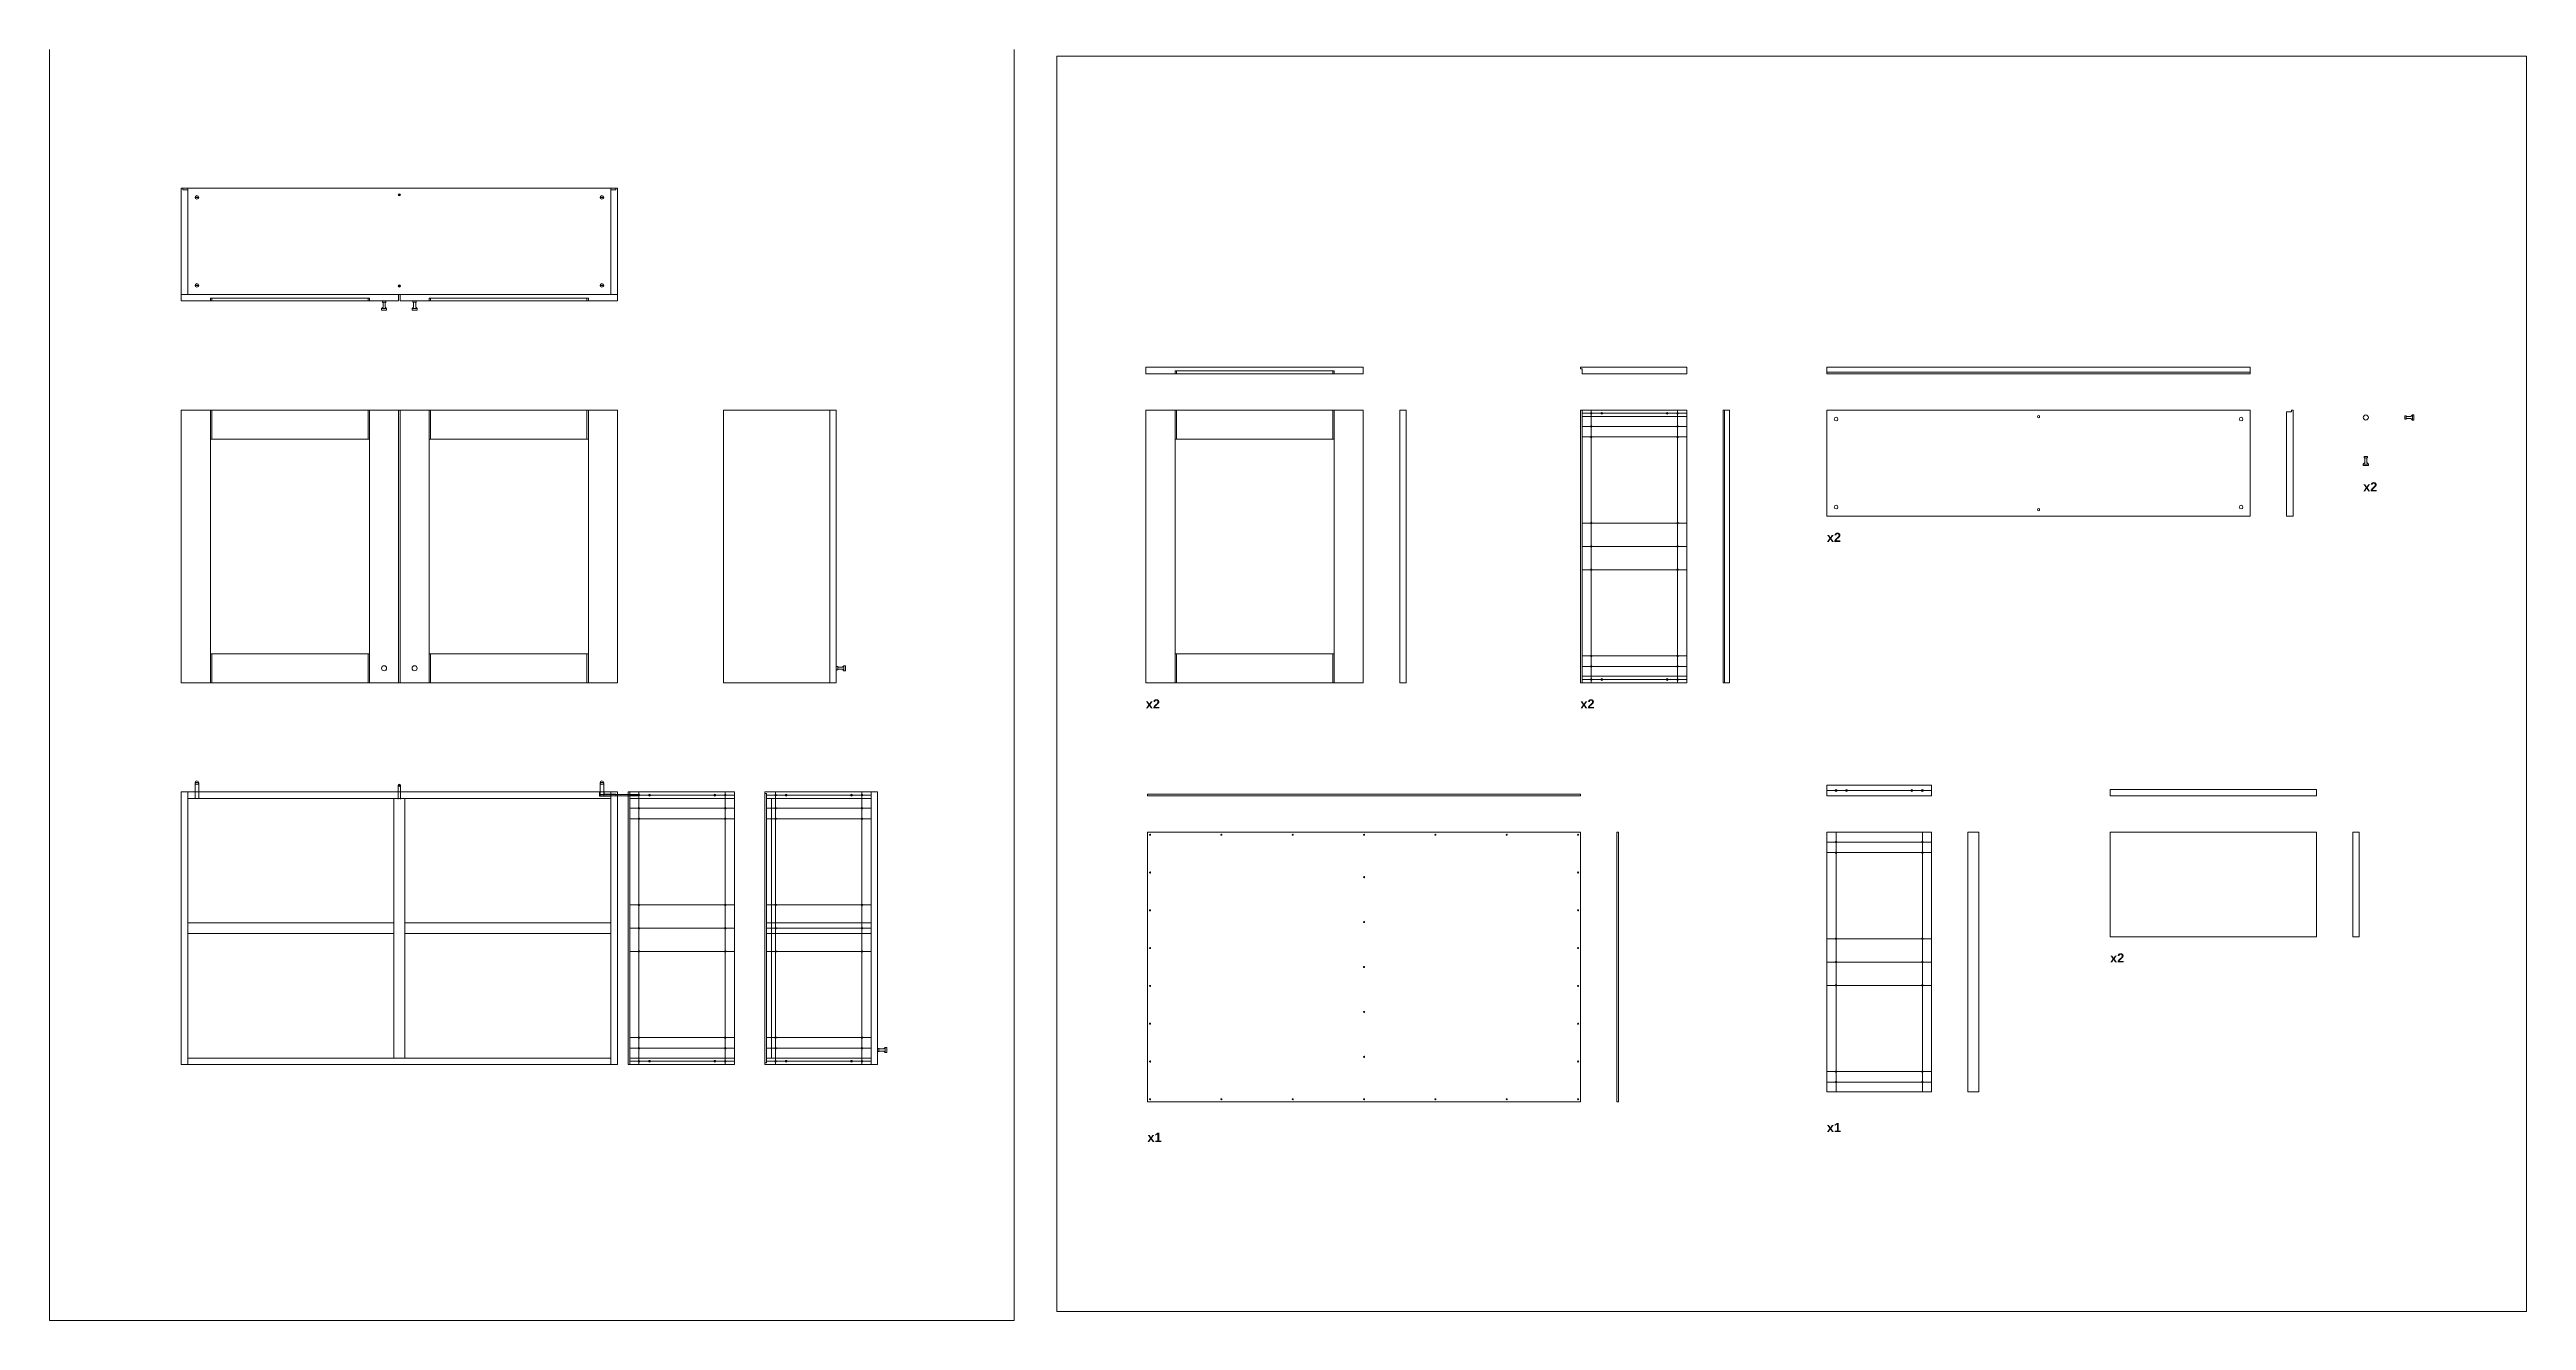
# Model space of a CAD drawing. Header units: centimetres. Extents: x -9.9 to 12.1, y -14.8 to 2.1.
# Drawn here: x -2.3 to 4.51, y -9.35 to -5.85 of the extents above; entities that cross this region are included whole.
import ezdxf

# ---------------------------------------------------------------- set-up
doc = ezdxf.new("R2010")
doc.units = ezdxf.units.CM
doc.header["$MEASUREMENT"] = 0
for name, color, linetype, lineweight in [('A-FURN_Num_Penna__251_Num_Penna__251_Num_Penna__2_Num_Penna__251_Num_Penna__251_Num_Penna__251_Num_Penna__251_Num_Penna__251_Num_Penna__251_Num_Penna__251_Num_Penna__251_Num_Penna__3_Num_Penna__3_Num_Penna__3_Num_Penna__3', 3, 'Continuous', 18), ('A-FURN_Num_Penna__252_Num_Penna__252_Num_Penna__3_Num_Penna__252_Num_Penna__252_Num_Penna__252_Num_Penna__252_Num_Penna__252_Num_Penna__252_Num_Penna__252_Num_Penna__252_Num_Penna__252_Num_Penna__252_Num_Penna__252_Num_Penna__3', 3, 'Continuous', 18), ('A-FURN_Num_Penna__252_Num_Penna__252_Num_Penna__3_Num_Penna__252_Num_Penna__252_Num_Penna__252_Num_Penna__252_Num_Penna__252_Num_Penna__252_Num_Penna__252_Num_Penna__252_Num_Penna__252_Num_Penna__252_Num_Penna__252_Num_Penna__5', 5, 'Continuous', 18), ('A-FURN_Num_Penna__252_Num_Penna__252_Num_Penna__3_Num_Penna__252_Num_Penna__252_Num_Penna__252_Num_Penna__252_Num_Penna__252_Num_Penna__252_Num_Penna__252_Num_Penna__252_Num_Penna__252_Num_Penna__252_Num_Penna__3_Num_Penna__3', 3, 'Continuous', 18), ('A-FURN_Num_Penna__252_Num_Penna__252_Num_Penna__3_Num_Penna__252_Num_Penna__252_Num_Penna__252_Num_Penna__252_Num_Penna__252_Num_Penna__252_Num_Penna__252_Num_Penna__252_Num_Penna__252_Num_Penna__252_Num_Penna__5_Num_Penna__5', 5, 'Continuous', 18), ('A-FURN_Num_Penna__252_Num_Penna__252_Num_Penna__3_Num_Penna__252_Num_Penna__252_Num_Penna__252_Num_Penna__252_Num_Penna__252_Num_Penna__252_Num_Penna__252_Num_Penna__252_Num_Penna__252_Num_Penna__252_Num_Penna__6_Num_Penna__6', 6, 'Continuous', 18), ('A-FURN_Num_Penna__252_Num_Penna__252_Num_Penna__3_Num_Penna__252_Num_Penna__252_Num_Penna__252_Num_Penna__252_Num_Penna__252_Num_Penna__252_Num_Penna__252_Num_Penna__252_Num_Penna__252_Num_Penna__3_Num_Penna__3_Num_Penna__3', 3, 'Continuous', 18), ('A-FURN_Num_Penna__252_Num_Penna__252_Num_Penna__3_Num_Penna__252_Num_Penna__252_Num_Penna__252_Num_Penna__252_Num_Penna__252_Num_Penna__252_Num_Penna__252_Num_Penna__252_Num_Penna__252_Num_Penna__6_Num_Penna__6_Num_Penna__6', 6, 'Continuous', 18), ('A-FURN_Num_Penna__252_Num_Penna__252_Num_Penna__3_Num_Penna__252_Num_Penna__252_Num_Penna__252_Num_Penna__252_Num_Penna__252_Num_Penna__252_Num_Penna__252_Num_Penna__6_Num_Penna__6_Num_Penna__6_Num_Penna__6_Num_Penna__6', 6, 'Continuous', 18), ('A-FURN_Num_Penna__252_Num_Penna__252_Num_Penna__3_Num_Penna__252_Num_Penna__252_Num_Penna__252_Num_Penna__252_Num_Penna__252_Num_Penna__252_Num_Penna__5_Num_Penna__5_Num_Penna__5_Num_Penna__5_Num_Penna__5_Num_Penna__5', 5, 'Continuous', 18), ('A-SECT-PATT_Num_Penna__5_Num_Penna__5_Num_Penna__5_Num_Penna__5_Num_Penna__5_Num_Penna__5_Num_Penna__5_Num_Penna__5_Num_Penna__5_Num_Penna__5_Num_Penna__5_Num_Penna__5_Num_Penna__5_Num_Penna__5', 5, 'Continuous', 18), ('A-SECT-PATT_Num_Penna__6_Num_Penna__6_Num_Penna__6_Num_Penna__6_Num_Penna__6_Num_Penna__6_Num_Penna__6_Num_Penna__6_Num_Penna__6_Num_Penna__5_Num_Penna__5_Num_Penna__5_Num_Penna__5_Num_Penna__5', 5, 'Continuous', 18), ('A-SECT-PATT_Num_Penna__6_Num_Penna__6_Num_Penna__6_Num_Penna__6_Num_Penna__6_Num_Penna__6_Num_Penna__6_Num_Penna__6_Num_Penna__6_Num_Penna__6_Num_Penna__6_Num_Penna__3_Num_Penna__3_Num_Penna__3', 3, 'Continuous', 18), ('A-SECT-PATT_Num_Penna__6_Num_Penna__6_Num_Penna__6_Num_Penna__6_Num_Penna__6_Num_Penna__6_Num_Penna__6_Num_Penna__6_Num_Penna__6_Num_Penna__6_Num_Penna__6_Num_Penna__6_Num_Penna__6_Num_Penna__6', 6, 'Continuous', 18), ('A-SECT-PATT_Num_Penna__6_Num_Penna__6_Num_Penna__6_Num_Penna__6_Num_Penna__6_Num_Penna__6_Num_Penna__6_Num_Penna__6_Num_Penna__6_Num_Penna__6_Num_Penna__6_Num_Penna__6_Num_Penna__6_Num_Penna__9', 9, 'Continuous', 18), ('PDF10_Solid Fills_Num_Penna__5_Num_Penna__5_Num_Penna__5_Num_Penna__5_Num_Penna__5_Num_Penna__5_Num_Penna__3_Num_Penna__3', 3, 'Continuous', 18), ('PDF10_Solid Fills_Num_Penna__5_Num_Penna__5_Num_Penna__5_Num_Penna__5_Num_Penna__5_Num_Penna__5_Num_Penna__5_Num_Penna__5', 5, 'Continuous', 18), ('PDF16_Geometry_Num_Penna__5_Num_Penna__5_Num_Penna__5_Num_Penna__5_Num_Penna__5_Num_Penna__5_Num_Penna__5_Num_Penna__3_Num_Penna__3_Num_Penna__3_Num_Penna__3_Num_Penna__3_Num_Penna__3_Num_Penna__3', 3, 'Continuous', 18), ('PDF16_Geometry_Num_Penna__5_Num_Penna__5_Num_Penna__5_Num_Penna__5_Num_Penna__5_Num_Penna__5_Num_Penna__5_Num_Penna__5_Num_Penna__5_Num_Penna__5_Num_Penna__5_Num_Penna__5_Num_Penna__5_Num_Penna__5', 5, 'Continuous', 18), ('PDF16_Geometry_Num_Penna__6_Num_Penna__6_Num_Penna__3_Num_Penna__3_Num_Penna__3_Num_Penna__3_Num_Penna__3_Num_Penna__3_Num_Penna__3_Num_Penna__3_Num_Penna__3_Num_Penna__3_Num_Penna__3_Num_Penna__3', 3, 'Continuous', 18), ('PDF16_Geometry_Num_Penna__6_Num_Penna__6_Num_Penna__6_Num_Penna__3_Num_Penna__3_Num_Penna__3_Num_Penna__3_Num_Penna__3_Num_Penna__9_Num_Penna__9_Num_Penna__9_Num_Penna__6_Num_Penna__6_Num_Penna__6', 6, 'Continuous', 18), ('PDF16_Geometry_Num_Penna__6_Num_Penna__6_Num_Penna__6_Num_Penna__3_Num_Penna__3_Num_Penna__3_Num_Penna__3_Num_Penna__3_Num_Penna__9_Num_Penna__9_Num_Penna__9_Num_Penna__9_Num_Penna__9_Num_Penna__9', 9, 'Continuous', 18), ('PDF16_Geometry_Num_Penna__6_Num_Penna__6_Num_Penna__6_Num_Penna__6_Num_Penna__6_Num_Penna__6_Num_Penna__6_Num_Penna__6_Num_Penna__6_Num_Penna__6_Num_Penna__6_Num_Penna__6_Num_Penna__6_Num_Penna__6', 6, 'Continuous', 18), ('PDF17_Geometry_Num_Penna__1_Num_Penna__255_Num_Penna__255_Num_Penna__255_Num_Penna__255_Num_Penna__255_Num_Penna__255_Num_Penna__255', 255, 'Continuous', 18), ('PDF22_Geometry_Num_Penna__1_Num_Penna__255_Num_Penna__3_Num_Penna__3_Num_Penna__3', 3, 'Continuous', 18), ('PDF22_Geometry_Num_Penna__1_Num_Penna__255_Num_Penna__3_Num_Penna__3_Num_Penna__6', 6, 'Continuous', 18), ('PDF22_Geometry_Num_Penna__1_Num_Penna__255_Num_Penna__5_Num_Penna__5_Num_Penna__5', 5, 'Continuous', 18), ('PDF22_Geometry_Num_Penna__1_Num_Penna__255_Num_Penna__6_Num_Penna__6_Num_Penna__6', 6, 'Continuous', 18), ('PDF22_Geometry_Num_Penna__7_Num_Penna__7_Num_Penna__6_Num_Penna__6_Num_Penna__6', 6, 'Continuous', 18), ('PDF_Geometry_Num_Penna__7_Num_Penna__7_Num_Penna__3_Num_Penna__3_Num_Penna__3_Num_Penna__3_Num_Penna__3_Num_Penna__3_Num_Penna__6_Num_Penna__6_Num_Penna__6_Num_Penna__6_Num_Penna__6_Num_Penna__6', 6, 'Continuous', 18), ('PDF_Geometry_Num_Penna__7_Num_Penna__7_Num_Penna__3_Num_Penna__6_Num_Penna__6_Num_Penna__6_Num_Penna__6_Num_Penna__6_Num_Penna__6_Num_Penna__6_Num_Penna__6_Num_Penna__6_Num_Penna__6_Num_Penna__6', 6, 'Continuous', 18)]:
    doc.layers.add(name, color=color, linetype=linetype, lineweight=lineweight)
doc.styles.add('GENERATED_STYLE_2', font='Arial Bold.ttf')

msp = doc.modelspace()

# ---------------------------------------------------------------- texts
at = {"layer": 'PDF22_Geometry_Num_Penna__7_Num_Penna__7_Num_Penna__6_Num_Penna__6_Num_Penna__6', "color": 6, "linetype": 'Continuous', "lineweight": 18, "char_height": 0.025, "attachment_point": 2, "style": 'GENERATED_STYLE_2'}
for s, insert in [('\\A1;x2', (4.0809, -7.0405)), ('\\A1;x2', (2.6056, -7.1795)), ('\\A1;x2', (0.7321, -7.6375)), ('\\A1;x2', (1.9276, -7.6375)), ('\\A1;x2', (3.3847, -8.3362)), ('\\A1;x1', (0.7366, -8.8295)), ('\\A1;x1', (2.6056, -8.8025))]:
    msp.add_mtext(s, dxfattribs=dict(at, insert=insert))

# ---------------------------------------------------------------- hatches: boundary and pattern name
at = {"layer": 'PDF17_Geometry_Num_Penna__1_Num_Penna__255_Num_Penna__255_Num_Penna__255_Num_Penna__255_Num_Penna__255_Num_Penna__255_Num_Penna__255', "linetype": 'Continuous', "lineweight": 18}
for points in [[(0.0536, -7.6608, 0.006677), (0.0538, -7.6606)], [(0.0553, -7.6471, 0.006744), (0.0555, -7.6469)], [(0.0553, -7.6502, 0.006744), (0.0555, -7.65)], [(0.0559, -7.674, 0.006666), (0.0561, -7.6738)], [(0.0561, -7.6738, 0.035982), (0.0563, -7.6738)], [(0.066, -7.6607, 0.006666), (0.0662, -7.6606)], [(0.0678, -7.6472, 0.006677), (0.068, -7.647)]]:
    msp.add_hatch(color=255, dxfattribs=at).paths.add_polyline_path(points)

# ---------------------------------------------------------------- linework, layer by layer
at = {"layer": 'A-FURN_Num_Penna__251_Num_Penna__251_Num_Penna__2_Num_Penna__251_Num_Penna__251_Num_Penna__251_Num_Penna__251_Num_Penna__251_Num_Penna__251_Num_Penna__251_Num_Penna__251_Num_Penna__3_Num_Penna__3_Num_Penna__3_Num_Penna__3', "color": 3, "linetype": 'Continuous', "lineweight": 18}
for p, q in [((-1.8607, -6.5419), (-1.8567, -6.5419)), ((-1.4267, -6.5419), (-1.4227, -6.5419)), ((-1.2587, -6.5419), (-1.2547, -6.5419)), ((-0.8247, -6.5419), (-0.8207, -6.5419)), ((0.793, -6.7419), (0.797, -6.7419)), ((1.227, -6.7419), (1.231, -6.7419))]:
    msp.add_line(p, q, dxfattribs=at)
at = {"layer": 'A-FURN_Num_Penna__252_Num_Penna__252_Num_Penna__3_Num_Penna__252_Num_Penna__252_Num_Penna__252_Num_Penna__252_Num_Penna__252_Num_Penna__252_Num_Penna__252_Num_Penna__252_Num_Penna__252_Num_Penna__252_Num_Penna__252_Num_Penna__3', "color": 3, "linetype": 'Continuous', "lineweight": 18}
for p, q in [((-1.9027, -7.8669), (-1.9027, -7.9099)), ((-1.8927, -7.8669), (-1.8927, -7.9099)), ((-1.3437, -7.8739), (-1.3437, -7.9119)), ((-1.3377, -7.8739), (-1.3377, -7.9119))]:
    msp.add_line(p, q, dxfattribs=at)
at = {"layer": 'A-FURN_Num_Penna__252_Num_Penna__252_Num_Penna__3_Num_Penna__252_Num_Penna__252_Num_Penna__252_Num_Penna__252_Num_Penna__252_Num_Penna__252_Num_Penna__252_Num_Penna__252_Num_Penna__252_Num_Penna__252_Num_Penna__252_Num_Penna__5', "color": 5, "linetype": 'Continuous', "lineweight": 18}
for centre, radius in [((1.967, -6.8509), 0.0025), ((2.1465, -6.8509), 0.0025), ((3.1685, -6.8599), 0.003), ((3.1685, -7.1159), 0.003), ((1.967, -7.5829), 0.0025), ((2.1465, -7.5829), 0.0025), ((-0.6527, -7.9009), 0.0025), ((-0.4732, -7.9009), 0.0025), ((-0.2766, -7.9009), 0.0025), ((-0.0971, -7.9009), 0.0025), ((2.6115, -7.8881), 0.003), ((2.6405, -7.8881), 0.0025), ((2.82, -7.8881), 0.0025), ((2.849, -7.8881), 0.003), ((-0.6527, -8.6329), 0.0025), ((-0.4732, -8.6329), 0.0025), ((-0.2766, -8.6329), 0.0025), ((-0.0971, -8.6329), 0.0025)]:
    msp.add_circle(centre, radius, dxfattribs=at)
at = {"layer": 'A-FURN_Num_Penna__252_Num_Penna__252_Num_Penna__3_Num_Penna__252_Num_Penna__252_Num_Penna__252_Num_Penna__252_Num_Penna__252_Num_Penna__252_Num_Penna__252_Num_Penna__252_Num_Penna__252_Num_Penna__252_Num_Penna__3_Num_Penna__3', "color": 3, "linetype": 'Continuous', "lineweight": 18}
for p, q in [((-0.7887, -7.9029), (-0.7887, -7.8669)), ((-0.6817, -7.8989), (-0.7887, -7.8989)), ((-0.6817, -7.9029), (-0.7887, -7.9029)), ((-0.7787, -7.8669), (-0.7787, -7.9029))]:
    msp.add_line(p, q, dxfattribs=at)
at = {"layer": 'A-FURN_Num_Penna__252_Num_Penna__252_Num_Penna__3_Num_Penna__252_Num_Penna__252_Num_Penna__252_Num_Penna__252_Num_Penna__252_Num_Penna__252_Num_Penna__252_Num_Penna__252_Num_Penna__252_Num_Penna__252_Num_Penna__5_Num_Penna__5', "color": 5, "linetype": 'Continuous', "lineweight": 18}
for p, q in [((-0.7901, -7.904), (-0.7901, -7.8919)), ((-0.7901, -7.8919), (-0.7775, -7.8919)), ((-0.7775, -7.8919), (-0.7775, -7.8979)), ((-0.7775, -7.8979), (-0.7587, -7.8979)), ((-0.7587, -7.8979), (-0.7587, -7.8984)), ((-0.7587, -7.8984), (-0.7455, -7.8984)), ((-0.7455, -7.9025), (-0.7587, -7.9025)), ((-0.7587, -7.9025), (-0.7587, -7.904)), ((-0.7455, -7.8984), (-0.7455, -7.9025)), ((-0.7587, -7.904), (-0.7901, -7.904))]:
    msp.add_line(p, q, dxfattribs=at)
at = {"layer": 'A-FURN_Num_Penna__252_Num_Penna__252_Num_Penna__3_Num_Penna__252_Num_Penna__252_Num_Penna__252_Num_Penna__252_Num_Penna__252_Num_Penna__252_Num_Penna__252_Num_Penna__252_Num_Penna__252_Num_Penna__252_Num_Penna__6_Num_Penna__6', "color": 6, "linetype": 'Continuous', "lineweight": 18}
for p, q in [((-1.3557, -7.9099), (-1.3557, -8.6239)), ((-1.3257, -7.9099), (-1.3257, -8.6239))]:
    msp.add_line(p, q, dxfattribs=at)
at = {"layer": 'A-FURN_Num_Penna__252_Num_Penna__252_Num_Penna__3_Num_Penna__252_Num_Penna__252_Num_Penna__252_Num_Penna__252_Num_Penna__252_Num_Penna__252_Num_Penna__252_Num_Penna__252_Num_Penna__252_Num_Penna__3_Num_Penna__3_Num_Penna__3', "color": 3, "linetype": 'Continuous', "lineweight": 18}
for p, q in [((-2.303, -9.3457), (-2.303, -5.8504)), ((0.3507, -5.8504), (0.3507, -9.3457)), ((0.4676, -5.8686), (4.5106, -5.8686)), ((0.4676, -9.3209), (0.4676, -5.8686)), ((4.5106, -5.8686), (4.5106, -9.3209)), ((4.5106, -9.3209), (0.4676, -9.3209)), ((0.3507, -9.3457), (-2.303, -9.3457))]:
    msp.add_line(p, q, dxfattribs=at)
at = {"layer": 'A-FURN_Num_Penna__252_Num_Penna__252_Num_Penna__3_Num_Penna__252_Num_Penna__252_Num_Penna__252_Num_Penna__252_Num_Penna__252_Num_Penna__252_Num_Penna__252_Num_Penna__252_Num_Penna__252_Num_Penna__6_Num_Penna__6_Num_Penna__6', "color": 6, "linetype": 'Continuous', "lineweight": 18}
for p, q in [((2.5865, -7.9031), (2.5865, -7.8731)), ((2.5865, -7.8731), (2.874, -7.8731)), ((2.874, -7.9031), (2.5865, -7.9031)), ((2.874, -7.8731), (2.874, -7.9031)), ((2.5865, -8.0031), (2.874, -8.0031)), ((2.5865, -8.7171), (2.5865, -8.0031)), ((2.874, -8.0031), (2.874, -8.7171)), ((4.0327, -8.0031), (4.0507, -8.0031)), ((4.0327, -8.2906), (4.0507, -8.2906)), ((2.874, -8.7171), (2.5865, -8.7171))]:
    msp.add_line(p, q, dxfattribs=at)
at = {"layer": 'A-FURN_Num_Penna__252_Num_Penna__252_Num_Penna__3_Num_Penna__252_Num_Penna__252_Num_Penna__252_Num_Penna__252_Num_Penna__252_Num_Penna__252_Num_Penna__252_Num_Penna__6_Num_Penna__6_Num_Penna__6_Num_Penna__6_Num_Penna__6', "color": 6, "linetype": 'Continuous', "lineweight": 18}
for p, q in [((3.9327, -7.8851), (3.3657, -7.8851)), ((3.9327, -7.9031), (3.3657, -7.9031)), ((3.9327, -8.0031), (3.3657, -8.0031)), ((4.0327, -8.0031), (4.0327, -8.2906)), ((4.0507, -8.0031), (4.0507, -8.2906)), ((3.9327, -8.2906), (3.3657, -8.2906))]:
    msp.add_line(p, q, dxfattribs=at)
at = {"layer": 'A-FURN_Num_Penna__252_Num_Penna__252_Num_Penna__3_Num_Penna__252_Num_Penna__252_Num_Penna__252_Num_Penna__252_Num_Penna__252_Num_Penna__252_Num_Penna__5_Num_Penna__5_Num_Penna__5_Num_Penna__5_Num_Penna__5_Num_Penna__5', "color": 5, "linetype": 'Continuous', "lineweight": 18}
for centre in [(0.7243, -8.0099), (0.9205, -8.0099), (1.1168, -8.0099), (1.313, -8.0099), (1.5093, -8.0099), (1.7055, -8.0099), (1.9018, -8.0099), (0.7243, -8.1138), (1.313, -8.1266), (1.9018, -8.1138), (0.7243, -8.2177), (1.9018, -8.2177), (1.313, -8.2501), (0.7243, -8.3217), (1.313, -8.3736), (1.9018, -8.3217), (0.7243, -8.4256), (1.9018, -8.4256), (1.313, -8.4971), (0.7243, -8.5295), (1.9018, -8.5295), (0.7243, -8.6335), (1.313, -8.6206), (1.9018, -8.6335), (0.7243, -8.7374), (0.9205, -8.7374), (1.1168, -8.7374), (1.313, -8.7374), (1.5093, -8.7374), (1.7055, -8.7374), (1.9018, -8.7374)]:
    msp.add_circle(centre, 0.0015, dxfattribs=at)
at = {"layer": 'A-SECT-PATT_Num_Penna__5_Num_Penna__5_Num_Penna__5_Num_Penna__5_Num_Penna__5_Num_Penna__5_Num_Penna__5_Num_Penna__5_Num_Penna__5_Num_Penna__5_Num_Penna__5_Num_Penna__5_Num_Penna__5_Num_Penna__5', "color": 5, "linetype": 'Continuous', "lineweight": 18}
for centre in [(-1.3827, -7.5519), (-1.2987, -7.5519)]:
    msp.add_circle(centre, 0.007, dxfattribs=at)
at = {"layer": 'A-SECT-PATT_Num_Penna__6_Num_Penna__6_Num_Penna__6_Num_Penna__6_Num_Penna__6_Num_Penna__6_Num_Penna__6_Num_Penna__6_Num_Penna__6_Num_Penna__5_Num_Penna__5_Num_Penna__5_Num_Penna__5_Num_Penna__5', "color": 5, "linetype": 'Continuous', "lineweight": 18}
msp.add_circle((4.0688, -6.8624), 0.007, dxfattribs=at)
at = {"layer": 'A-SECT-PATT_Num_Penna__6_Num_Penna__6_Num_Penna__6_Num_Penna__6_Num_Penna__6_Num_Penna__6_Num_Penna__6_Num_Penna__6_Num_Penna__6_Num_Penna__6_Num_Penna__6_Num_Penna__3_Num_Penna__3_Num_Penna__3', "color": 3, "linetype": 'Continuous', "lineweight": 18}
for p, q in [((1.938, -6.8419), (1.938, -7.5919)), ((2.1755, -6.8419), (2.1755, -7.5919)), ((-0.6817, -7.8919), (-0.6817, -8.6419)), ((-0.4442, -7.8919), (-0.4442, -8.6419)), ((-0.3056, -7.8919), (-0.3056, -8.6419)), ((-0.0681, -7.8919), (-0.0681, -8.6419)), ((2.6115, -8.0031), (2.6115, -8.7171)), ((2.849, -8.0031), (2.849, -8.7171))]:
    msp.add_line(p, q, dxfattribs=at)
at = {"layer": 'A-SECT-PATT_Num_Penna__6_Num_Penna__6_Num_Penna__6_Num_Penna__6_Num_Penna__6_Num_Penna__6_Num_Penna__6_Num_Penna__6_Num_Penna__6_Num_Penna__6_Num_Penna__6_Num_Penna__6_Num_Penna__6_Num_Penna__6', "color": 6, "linetype": 'Continuous', "lineweight": 18}
for p, q in [((-1.8607, -6.5339), (-1.8607, -6.5419)), ((-1.8567, -6.5339), (-1.8567, -6.5419)), ((-1.4267, -6.5339), (-1.4267, -6.5419)), ((-1.4227, -6.5339), (-1.4227, -6.5419)), ((-1.2587, -6.5339), (-1.2587, -6.5419)), ((-1.2547, -6.5339), (-1.2547, -6.5419)), ((-0.8247, -6.5339), (-0.8247, -6.5419)), ((-0.8207, -6.5339), (-0.8207, -6.5419)), ((0.793, -6.7339), (0.793, -6.7419)), ((0.797, -6.7339), (0.797, -6.7419)), ((1.227, -6.7339), (1.227, -6.7419)), ((1.231, -6.7339), (1.231, -6.7419)), ((-1.8607, -6.8419), (-1.8607, -7.5919)), ((-1.8567, -6.8419), (-1.8567, -6.9219)), ((-1.4267, -6.8419), (-1.4267, -6.9219)), ((-1.4227, -6.8419), (-1.4227, -7.5919)), ((-1.3427, -6.8419), (-1.3427, -7.5919)), ((-1.3387, -6.8419), (-1.3387, -7.5919)), ((-1.2587, -6.8419), (-1.2587, -7.5919)), ((-1.2547, -6.8419), (-1.2547, -6.9219)), ((-0.8247, -6.8419), (-0.8247, -6.9219)), ((-0.8207, -6.8419), (-0.8207, -7.5919)), ((0.793, -6.8419), (0.793, -7.5919)), ((0.797, -6.8419), (0.797, -6.9219)), ((1.227, -6.8419), (1.227, -6.9219)), ((1.231, -6.8419), (1.231, -7.5919)), ((1.311, -6.8419), (1.311, -7.5919)), ((1.913, -6.8419), (1.913, -7.5919)), ((-1.8607, -6.9219), (-1.4227, -6.9219)), ((-1.2587, -6.9219), (-0.8207, -6.9219)), ((0.793, -6.9219), (1.231, -6.9219)), ((-1.8607, -7.5119), (-1.4227, -7.5119)), ((-1.8567, -7.5119), (-1.8567, -7.5919)), ((-1.4267, -7.5119), (-1.4267, -7.5919)), ((-1.2587, -7.5119), (-0.8207, -7.5119)), ((-1.2547, -7.5119), (-1.2547, -7.5919)), ((-0.8247, -7.5119), (-0.8247, -7.5919)), ((0.793, -7.5119), (1.231, -7.5119)), ((0.797, -7.5119), (0.797, -7.5919)), ((1.227, -7.5119), (1.227, -7.5919)), ((-0.7067, -7.8919), (-0.7067, -8.6419)), ((-0.3306, -7.8964), (-0.3306, -8.6374))]:
    msp.add_line(p, q, dxfattribs=at)
at = {"layer": 'A-SECT-PATT_Num_Penna__6_Num_Penna__6_Num_Penna__6_Num_Penna__6_Num_Penna__6_Num_Penna__6_Num_Penna__6_Num_Penna__6_Num_Penna__6_Num_Penna__6_Num_Penna__6_Num_Penna__6_Num_Penna__6_Num_Penna__9', "color": 9, "linetype": 'Continuous', "lineweight": 18}
msp.add_line((-0.3171, -7.9099), (-0.3171, -8.6239), dxfattribs=at)
at = {"layer": 'PDF10_Solid Fills_Num_Penna__5_Num_Penna__5_Num_Penna__5_Num_Penna__5_Num_Penna__5_Num_Penna__5_Num_Penna__3_Num_Penna__3', "color": 3, "linetype": 'Continuous', "lineweight": 18}
for p, q in [((-1.8951, -7.8664), (-1.9002, -7.8664)), ((-1.8951, -7.8674), (-1.9002, -7.8674)), ((-1.3419, -7.8739), (-1.3412, -7.8729)), ((-1.3419, -7.8739), (-1.3412, -7.8749)), ((-1.3412, -7.8729), (-1.3401, -7.8729)), ((-1.3412, -7.8749), (-1.3401, -7.8749)), ((-1.3395, -7.8739), (-1.3401, -7.8729)), ((-1.3395, -7.8739), (-1.3401, -7.8749)), ((-0.7862, -7.8664), (-0.7811, -7.8664)), ((-0.7862, -7.8674), (-0.7811, -7.8674))]:
    msp.add_line(p, q, dxfattribs=at)
for centre, radius in [((-1.8977, -7.8669), 0.005), ((-1.3407, -7.8739), 0.003), ((-0.7837, -7.8669), 0.005)]:
    msp.add_circle(centre, radius, dxfattribs=at)
for centre, start, end in [((-1.9002, -7.8669), 90, 270), ((-1.8951, -7.8669), 270, 90), ((-0.7862, -7.8669), 90, 270), ((-0.7811, -7.8669), 270, 90)]:
    msp.add_arc(centre, 0.0005, start, end, dxfattribs=at)
at = {"layer": 'PDF10_Solid Fills_Num_Penna__5_Num_Penna__5_Num_Penna__5_Num_Penna__5_Num_Penna__5_Num_Penna__5_Num_Penna__5_Num_Penna__5', "color": 5, "linetype": 'Continuous', "lineweight": 18}
for p, q in [((-1.8951, -6.2564), (-1.9002, -6.2564)), ((-1.8951, -6.2574), (-1.9002, -6.2574)), ((-1.3419, -6.2499), (-1.3412, -6.2489)), ((-1.3419, -6.2499), (-1.3412, -6.2509)), ((-1.3412, -6.2489), (-1.3401, -6.2489)), ((-1.3412, -6.2509), (-1.3401, -6.2509)), ((-1.3395, -6.2499), (-1.3401, -6.2489)), ((-1.3395, -6.2499), (-1.3401, -6.2509)), ((-0.7862, -6.2564), (-0.7811, -6.2564)), ((-0.7862, -6.2574), (-0.7811, -6.2574)), ((-1.8951, -6.4984), (-1.9002, -6.4984)), ((-1.8951, -6.4994), (-1.9002, -6.4994)), ((-1.3419, -6.5009), (-1.3412, -6.4999)), ((-1.3419, -6.5009), (-1.3412, -6.5019)), ((-1.3412, -6.4999), (-1.3401, -6.4999)), ((-1.3412, -6.5019), (-1.3401, -6.5019)), ((-1.3395, -6.5009), (-1.3401, -6.4999)), ((-1.3395, -6.5009), (-1.3401, -6.5019)), ((-0.7862, -6.4984), (-0.7811, -6.4984)), ((-0.7862, -6.4994), (-0.7811, -6.4994))]:
    msp.add_line(p, q, dxfattribs=at)
for centre, radius in [((-1.8977, -6.2569), 0.005), ((-1.3407, -6.2499), 0.003), ((-0.7837, -6.2569), 0.005), ((-1.8977, -6.4989), 0.005), ((-1.3407, -6.5009), 0.003), ((-0.7837, -6.4989), 0.005), ((2.6115, -6.8669), 0.005), ((3.7255, -6.8669), 0.005), ((2.6115, -7.1089), 0.005), ((3.7255, -7.1089), 0.005)]:
    msp.add_circle(centre, radius, dxfattribs=at)
for centre, start, end in [((-1.9002, -6.2569), 90, 270), ((-1.8951, -6.2569), 270, 90), ((-0.7862, -6.2569), 90, 270), ((-0.7811, -6.2569), 270, 90), ((-1.9002, -6.4989), 90, 270), ((-1.8951, -6.4989), 270, 90), ((-0.7862, -6.4989), 90, 270), ((-0.7811, -6.4989), 270, 90)]:
    msp.add_arc(centre, 0.0005, start, end, dxfattribs=at)
at = {"layer": 'PDF16_Geometry_Num_Penna__5_Num_Penna__5_Num_Penna__5_Num_Penna__5_Num_Penna__5_Num_Penna__5_Num_Penna__5_Num_Penna__3_Num_Penna__3_Num_Penna__3_Num_Penna__3_Num_Penna__3_Num_Penna__3_Num_Penna__3', "color": 3, "linetype": 'Continuous', "lineweight": 18}
for p, q in [((-1.3427, -6.8419), (-1.3387, -6.8419)), ((-1.3427, -7.5919), (-1.3387, -7.5919))]:
    msp.add_line(p, q, dxfattribs=at)
at = {"layer": 'PDF16_Geometry_Num_Penna__5_Num_Penna__5_Num_Penna__5_Num_Penna__5_Num_Penna__5_Num_Penna__5_Num_Penna__5_Num_Penna__5_Num_Penna__5_Num_Penna__5_Num_Penna__5_Num_Penna__5_Num_Penna__5_Num_Penna__5', "color": 5, "linetype": 'Continuous', "lineweight": 18}
for p, q in [((-1.3897, -6.563), (-1.3857, -6.5586)), ((-1.3757, -6.563), (-1.3897, -6.563)), ((-1.3897, -6.5669), (-1.3897, -6.563)), ((-1.3757, -6.5669), (-1.3897, -6.5669)), ((-1.3872, -6.5455), (-1.3872, -6.5419)), ((-1.3782, -6.5455), (-1.3872, -6.5455)), ((-1.3857, -6.5586), (-1.3857, -6.547)), ((-1.3762, -6.5419), (-1.3852, -6.5419)), ((-1.3797, -6.5586), (-1.3797, -6.547)), ((-1.3757, -6.563), (-1.3797, -6.5586)), ((-1.3782, -6.5455), (-1.3782, -6.5419)), ((-1.3757, -6.5669), (-1.3757, -6.563)), ((-1.3057, -6.563), (-1.3017, -6.5586)), ((-1.2917, -6.563), (-1.3057, -6.563)), ((-1.3057, -6.5669), (-1.3057, -6.563)), ((-1.2917, -6.5669), (-1.3057, -6.5669)), ((-1.2942, -6.5419), (-1.3032, -6.5419)), ((-1.3032, -6.5455), (-1.3032, -6.5419)), ((-1.2942, -6.5455), (-1.3032, -6.5455)), ((-1.3017, -6.5586), (-1.3017, -6.547)), ((-1.2957, -6.5586), (-1.2957, -6.547)), ((-1.2917, -6.563), (-1.2957, -6.5586)), ((-1.2942, -6.5455), (-1.2942, -6.5419)), ((-1.2917, -6.5669), (-1.2917, -6.563)), ((4.1795, -6.8579), (4.1758, -6.8579)), ((4.1758, -6.8579), (4.1758, -6.8669)), ((4.1795, -6.8669), (4.1758, -6.8669)), ((4.1795, -6.8579), (4.1795, -6.8669)), ((4.1926, -6.8594), (4.181, -6.8594)), ((4.1926, -6.8654), (4.181, -6.8654)), ((4.1969, -6.8554), (4.1926, -6.8594)), ((4.1969, -6.8694), (4.1926, -6.8654)), ((4.2008, -6.8554), (4.1969, -6.8554)), ((4.1969, -6.8554), (4.1969, -6.8694)), ((4.2008, -6.8694), (4.1969, -6.8694)), ((4.2008, -6.8554), (4.2008, -6.8694)), ((4.0618, -6.9905), (4.0658, -6.9861)), ((4.0758, -6.9905), (4.0618, -6.9905)), ((4.0618, -6.9944), (4.0618, -6.9905)), ((4.0758, -6.9944), (4.0618, -6.9944)), ((4.0733, -6.9694), (4.0644, -6.9694)), ((4.0644, -6.9731), (4.0644, -6.9694)), ((4.0733, -6.9731), (4.0644, -6.9731)), ((4.0658, -6.9861), (4.0658, -6.9745)), ((4.0718, -6.9861), (4.0718, -6.9745)), ((4.0758, -6.9905), (4.0718, -6.9861)), ((4.0733, -6.9731), (4.0733, -6.9694)), ((4.0758, -6.9944), (4.0758, -6.9905)), ((-0.135, -7.5474), (-0.1387, -7.5474)), ((-0.1387, -7.5474), (-0.1387, -7.5564)), ((-0.135, -7.5564), (-0.1387, -7.5564)), ((-0.135, -7.5474), (-0.135, -7.5564)), ((-0.122, -7.5489), (-0.1335, -7.5489)), ((-0.122, -7.5549), (-0.1335, -7.5549)), ((-0.1176, -7.5449), (-0.122, -7.5489)), ((-0.1176, -7.5589), (-0.122, -7.5549)), ((-0.1137, -7.5449), (-0.1176, -7.5449)), ((-0.1176, -7.5449), (-0.1176, -7.5589)), ((-0.1137, -7.5589), (-0.1176, -7.5589)), ((-0.1137, -7.5449), (-0.1137, -7.5589)), ((-0.0215, -8.5974), (-0.0251, -8.5974)), ((-0.0251, -8.5974), (-0.0251, -8.6064)), ((-0.0215, -8.6064), (-0.0251, -8.6064)), ((-0.0215, -8.5974), (-0.0215, -8.6064)), ((-0.0084, -8.5989), (-0.02, -8.5989)), ((-0.0084, -8.6049), (-0.02, -8.6049)), ((-0.004, -8.5949), (-0.0084, -8.5989)), ((-0.004, -8.6089), (-0.0084, -8.6049)), ((-0.0001, -8.5949), (-0.004, -8.5949)), ((-0.004, -8.5949), (-0.004, -8.6089)), ((-0.0001, -8.6089), (-0.004, -8.6089)), ((-0.0001, -8.5949), (-0.0001, -8.6089))]:
    msp.add_line(p, q, dxfattribs=at)
for centre, start, end in [((-1.3872, -6.547), 0, 90), ((-1.3782, -6.547), 90, 180), ((-1.3032, -6.547), 0, 90), ((-1.2942, -6.547), 90, 180), ((4.181, -6.8579), 180, 270), ((4.181, -6.8669), 90, 180), ((4.0644, -6.9745), 0, 90), ((4.0733, -6.9745), 90, 180), ((-0.1335, -7.5474), 180, 270), ((-0.1335, -7.5564), 90, 180), ((-0.02, -8.5974), 180, 270), ((-0.02, -8.6064), 90, 180)]:
    msp.add_arc(centre, 0.00148, start, end, dxfattribs=at)
at = {"layer": 'PDF16_Geometry_Num_Penna__6_Num_Penna__6_Num_Penna__3_Num_Penna__3_Num_Penna__3_Num_Penna__3_Num_Penna__3_Num_Penna__3_Num_Penna__3_Num_Penna__3_Num_Penna__3_Num_Penna__3_Num_Penna__3_Num_Penna__3', "color": 3, "linetype": 'Continuous', "lineweight": 18}
for p, q in [((-1.9362, -6.2319), (-1.9227, -6.2319)), ((-0.7587, -6.2319), (-0.7452, -6.2319))]:
    msp.add_line(p, q, dxfattribs=at)
at = {"layer": 'PDF16_Geometry_Num_Penna__6_Num_Penna__6_Num_Penna__6_Num_Penna__3_Num_Penna__3_Num_Penna__3_Num_Penna__3_Num_Penna__3_Num_Penna__9_Num_Penna__9_Num_Penna__9_Num_Penna__6_Num_Penna__6_Num_Penna__6', "color": 6, "linetype": 'Continuous', "lineweight": 18}
for p, q in [((2.974, -8.0031), (3.004, -8.0031)), ((2.974, -8.7171), (3.004, -8.7171))]:
    msp.add_line(p, q, dxfattribs=at)
at = {"layer": 'PDF16_Geometry_Num_Penna__6_Num_Penna__6_Num_Penna__6_Num_Penna__3_Num_Penna__3_Num_Penna__3_Num_Penna__3_Num_Penna__3_Num_Penna__9_Num_Penna__9_Num_Penna__9_Num_Penna__9_Num_Penna__9_Num_Penna__9', "color": 9, "linetype": 'Continuous', "lineweight": 18}
for p, q in [((1.913, -6.8509), (2.2005, -6.8509)), ((1.913, -6.8599), (2.2005, -6.8599)), ((1.913, -6.8869), (2.2005, -6.8869)), ((1.913, -6.9159), (2.2005, -6.9159)), ((1.913, -7.5179), (2.2005, -7.5179)), ((1.913, -7.5469), (2.2005, -7.5469)), ((1.913, -7.5739), (2.2005, -7.5739)), ((1.913, -7.5829), (2.2005, -7.5829)), ((-0.7067, -7.9009), (-0.4192, -7.9009)), ((-0.3306, -7.9009), (-0.0431, -7.9009)), ((2.5865, -7.8881), (2.874, -7.8881)), ((-0.7067, -7.9099), (-0.4192, -7.9099)), ((-0.7067, -7.9369), (-0.4192, -7.9369)), ((-0.7067, -7.9659), (-0.4192, -7.9659)), ((-0.3306, -7.9369), (-0.0431, -7.9369)), ((-0.3306, -7.9659), (-0.0431, -7.9659)), ((2.5865, -8.0301), (2.874, -8.0301)), ((2.5865, -8.0591), (2.874, -8.0591)), ((-0.7067, -8.5679), (-0.4192, -8.5679)), ((-0.3306, -8.5679), (-0.0431, -8.5679)), ((-0.7067, -8.5969), (-0.4192, -8.5969)), ((-0.7067, -8.6239), (-0.4192, -8.6239)), ((-0.7067, -8.6329), (-0.4192, -8.6329)), ((-0.3306, -8.5969), (-0.0431, -8.5969)), ((-0.3306, -8.6329), (-0.0431, -8.6329)), ((2.5865, -8.6611), (2.874, -8.6611)), ((2.5865, -8.6901), (2.874, -8.6901))]:
    msp.add_line(p, q, dxfattribs=at)
at = {"layer": 'PDF16_Geometry_Num_Penna__6_Num_Penna__6_Num_Penna__6_Num_Penna__6_Num_Penna__6_Num_Penna__6_Num_Penna__6_Num_Penna__6_Num_Penna__6_Num_Penna__6_Num_Penna__6_Num_Penna__6_Num_Penna__6_Num_Penna__6', "color": 6, "linetype": 'Continuous', "lineweight": 18}
for p, q in [((-1.9407, -6.2319), (-1.9362, -6.2319)), ((-1.9407, -6.2319), (-1.9407, -6.5419)), ((-1.9362, -6.2319), (-1.9362, -6.2364)), ((-1.9362, -6.2364), (-1.9227, -6.2364)), ((-1.9227, -6.2319), (-1.9227, -6.5239)), ((-1.9227, -6.2319), (-0.7587, -6.2319)), ((-0.7587, -6.2319), (-0.7587, -6.5239)), ((-0.7452, -6.2364), (-0.7587, -6.2364)), ((-0.7452, -6.2319), (-0.7452, -6.2364)), ((-0.7452, -6.2319), (-0.7407, -6.2319)), ((-0.7407, -6.2319), (-0.7407, -6.5419)), ((-1.9407, -6.5239), (-0.7407, -6.5239)), ((-1.8607, -6.5339), (-1.4227, -6.5339)), ((-1.3427, -6.5419), (-1.3427, -6.5239)), ((-1.3387, -6.5419), (-1.3387, -6.5239)), ((-1.2587, -6.5339), (-0.8207, -6.5339)), ((-1.9407, -6.5419), (-1.8607, -6.5419)), ((-1.8567, -6.5419), (-1.4267, -6.5419)), ((-1.4227, -6.5419), (-1.3427, -6.5419)), ((-1.3387, -6.5419), (-1.2587, -6.5419)), ((-1.2547, -6.5419), (-0.8247, -6.5419)), ((-0.8207, -6.5419), (-0.7407, -6.5419)), ((0.713, -6.7239), (0.713, -6.7419)), ((0.713, -6.7239), (1.311, -6.7239)), ((0.713, -6.7419), (0.793, -6.7419)), ((0.793, -6.7339), (1.231, -6.7339)), ((0.797, -6.7419), (1.227, -6.7419)), ((1.231, -6.7419), (1.311, -6.7419)), ((1.311, -6.7419), (1.311, -6.7239)), ((1.9085, -6.7239), (2.2005, -6.7239)), ((1.9085, -6.7284), (1.9085, -6.7239)), ((1.9085, -6.7284), (1.913, -6.7284)), ((1.913, -6.7284), (1.913, -6.7419)), ((1.913, -6.7419), (2.2005, -6.7419)), ((2.2005, -6.7419), (2.2005, -6.7239)), ((2.5865, -6.7374), (3.7505, -6.7374)), ((-1.9407, -6.8419), (-1.3427, -6.8419)), ((-1.9407, -6.8419), (-1.9407, -7.5919)), ((-1.3387, -6.8419), (-0.7407, -6.8419)), ((-0.7407, -6.8419), (-0.7407, -7.5919)), ((-0.4487, -7.5919), (-0.4487, -6.8419)), ((-0.4487, -6.8419), (-0.1387, -6.8419)), ((-0.1567, -6.8419), (-0.1567, -7.5919)), ((-0.1387, -6.8419), (-0.1387, -7.5919)), ((0.713, -6.8419), (1.311, -6.8419)), ((0.713, -6.8419), (0.713, -7.5919)), ((1.411, -6.8419), (1.411, -7.5919)), ((1.411, -6.8419), (1.429, -6.8419)), ((1.429, -6.8419), (1.429, -7.5919)), ((1.9085, -7.5919), (1.9085, -6.8419)), ((1.9085, -6.8419), (2.2005, -6.8419)), ((2.2005, -6.8419), (2.2005, -7.5919)), ((2.3185, -6.8419), (2.3005, -6.8419)), ((2.3005, -7.5919), (2.3005, -6.8419)), ((2.305, -7.5919), (2.305, -6.8419)), ((2.3185, -7.5919), (2.3185, -6.8419)), ((2.5865, -6.8419), (2.5865, -7.1339)), ((2.5865, -6.8419), (3.7505, -6.8419)), ((3.7505, -6.8419), (3.7505, -7.1339)), ((3.864, -6.8464), (3.8505, -6.8464)), ((3.8505, -6.8464), (3.8505, -7.1339)), ((3.864, -6.8419), (3.864, -6.8464)), ((3.864, -6.8419), (3.8685, -6.8419)), ((3.8685, -6.8419), (3.8685, -7.1339)), ((2.5865, -7.1339), (3.7505, -7.1339)), ((3.8505, -7.1339), (3.8685, -7.1339)), ((-1.9407, -7.5919), (-1.3427, -7.5919)), ((-1.3387, -7.5919), (-0.7407, -7.5919)), ((-0.4487, -7.5919), (-0.1387, -7.5919)), ((0.713, -7.5919), (1.311, -7.5919)), ((1.411, -7.5919), (1.429, -7.5919)), ((1.9085, -7.5919), (2.2005, -7.5919)), ((2.3005, -7.5919), (2.3185, -7.5919)), ((-1.9407, -7.8919), (-1.9407, -8.6419)), ((-1.9407, -7.8919), (-0.7407, -7.8919)), ((-1.9227, -7.8919), (-1.9227, -8.6419)), ((-0.7587, -7.8919), (-0.7587, -8.6419)), ((-0.7407, -7.8919), (-0.7407, -8.6419)), ((-0.7112, -8.6419), (-0.7112, -7.8919)), ((-0.7112, -7.8919), (-0.4192, -7.8919)), ((-0.4192, -7.8919), (-0.4192, -8.6419)), ((-0.3351, -8.6374), (-0.3351, -7.8919)), ((-0.3351, -7.8919), (-0.0251, -7.8919)), ((-0.3351, -7.8964), (-0.3351, -7.8919)), ((-0.3351, -7.8964), (-0.3306, -7.8964)), ((-0.0431, -7.8919), (-0.0431, -8.6419)), ((-0.0251, -7.8919), (-0.0251, -8.6419)), ((0.7175, -7.8986), (0.7175, -7.9031)), ((0.7175, -7.8986), (1.9085, -7.8986)), ((0.7175, -7.9031), (1.9085, -7.9031)), ((3.3657, -7.8851), (3.3657, -7.9031)), ((3.9327, -7.8851), (3.9327, -7.9031)), ((-1.9227, -7.9099), (-0.7587, -7.9099)), ((-0.3306, -7.9099), (-0.0431, -7.9099)), ((0.7175, -8.0031), (0.731, -8.0031)), ((0.7175, -8.0031), (0.7175, -8.7441)), ((0.731, -8.0031), (1.895, -8.0031)), ((1.895, -8.0031), (1.9085, -8.0031)), ((1.9085, -8.0031), (1.9085, -8.7441)), ((2.0085, -8.0031), (2.013, -8.0031)), ((2.0085, -8.0031), (2.0085, -8.7441)), ((2.013, -8.0031), (2.013, -8.7441)), ((3.3657, -8.0031), (3.3657, -8.2906)), ((3.9327, -8.0031), (3.9327, -8.2906)), ((-1.9407, -8.6419), (-0.7407, -8.6419)), ((-1.9227, -8.6239), (-0.7587, -8.6239)), ((-0.7112, -8.6419), (-0.4192, -8.6419)), ((-0.3351, -8.6419), (-0.3351, -8.6374)), ((-0.3351, -8.6374), (-0.3306, -8.6374)), ((-0.3351, -8.6419), (-0.0251, -8.6419)), ((-0.3306, -8.6239), (-0.0431, -8.6239)), ((-0.3306, -8.6374), (-0.3306, -8.6239)), ((0.7175, -8.7441), (0.731, -8.7441)), ((0.731, -8.7441), (1.895, -8.7441)), ((1.895, -8.7441), (1.9085, -8.7441)), ((2.0085, -8.7441), (2.013, -8.7441))]:
    msp.add_line(p, q, dxfattribs=at)
at = {"layer": 'PDF22_Geometry_Num_Penna__1_Num_Penna__255_Num_Penna__3_Num_Penna__3_Num_Penna__3', "color": 3, "linetype": 'Continuous', "lineweight": 18}
for p, q in [((2.2005, -7.1529), (1.913, -7.1529)), ((2.2005, -7.2169), (1.913, -7.2169)), ((2.2005, -7.2809), (1.913, -7.2809)), ((-0.4192, -8.2029), (-0.7067, -8.2029)), ((-0.0431, -8.2029), (-0.3306, -8.2029)), ((-0.4192, -8.2669), (-0.7067, -8.2669)), ((-0.0431, -8.2669), (-0.3306, -8.2669)), ((2.874, -8.2961), (2.5865, -8.2961)), ((-0.4192, -8.3309), (-0.7067, -8.3309)), ((-0.0431, -8.3309), (-0.3306, -8.3309)), ((2.874, -8.3601), (2.5865, -8.3601)), ((2.874, -8.4241), (2.5865, -8.4241))]:
    msp.add_line(p, q, dxfattribs=at)
at = {"layer": 'PDF22_Geometry_Num_Penna__1_Num_Penna__255_Num_Penna__3_Num_Penna__3_Num_Penna__6', "color": 6, "linetype": 'Continuous', "lineweight": 18}
for p, q in [((-1.3557, -8.2519), (-1.9227, -8.2519)), ((-1.3557, -8.2819), (-1.9227, -8.2819)), ((-0.7587, -8.2519), (-1.3257, -8.2519)), ((-0.7587, -8.2819), (-1.3257, -8.2819)), ((-0.0431, -8.2519), (-0.3306, -8.2519)), ((-0.0431, -8.2819), (-0.3306, -8.2819))]:
    msp.add_line(p, q, dxfattribs=at)
at = {"layer": 'PDF22_Geometry_Num_Penna__1_Num_Penna__255_Num_Penna__5_Num_Penna__5_Num_Penna__5', "color": 5, "linetype": 'Continuous', "lineweight": 18}
for centre in [(1.938, -6.8509), (2.1755, -6.8509), (1.938, -6.8869), (1.938, -6.9159), (2.1755, -6.8869), (2.1755, -6.9159), (1.938, -7.1529), (2.1755, -7.1529), (1.938, -7.2169), (2.1755, -7.2169), (1.938, -7.2809), (2.1755, -7.2809), (1.938, -7.5179), (1.938, -7.5469), (2.1755, -7.5179), (2.1755, -7.5469), (1.938, -7.5829), (2.1755, -7.5829), (-0.6817, -7.9009), (-0.4442, -7.9009), (-0.3056, -7.9009), (-0.0681, -7.9009), (-0.6817, -7.9369), (-0.6817, -7.9659), (-0.4442, -7.9369), (-0.4442, -7.9659), (-0.3056, -7.9369), (-0.3056, -7.9659), (-0.0681, -7.9369), (-0.0681, -7.9659), (2.6115, -8.0301), (2.849, -8.0301), (2.6115, -8.0591), (2.849, -8.0591), (-0.6817, -8.2029), (-0.4442, -8.2029), (-0.3056, -8.2029), (-0.0681, -8.2029), (-0.6817, -8.2669), (-0.4442, -8.2669), (-0.3056, -8.2669), (-0.0681, -8.2669), (2.6115, -8.2961), (2.849, -8.2961), (-0.6817, -8.3309), (-0.4442, -8.3309), (-0.3056, -8.3309), (-0.0681, -8.3309), (2.6115, -8.3601), (2.849, -8.3601), (2.6115, -8.4241), (2.849, -8.4241), (-0.6817, -8.5679), (-0.4442, -8.5679), (-0.3056, -8.5679), (-0.0681, -8.5679), (-0.6817, -8.5969), (-0.6817, -8.6329), (-0.4442, -8.5969), (-0.4442, -8.6329), (-0.3056, -8.5969), (-0.3056, -8.6329), (-0.0681, -8.5969), (-0.0681, -8.6329), (2.6115, -8.6611), (2.6115, -8.6901), (2.849, -8.6611), (2.849, -8.6901)]:
    msp.add_circle(centre, 0.002, dxfattribs=at)
at = {"layer": 'PDF22_Geometry_Num_Penna__1_Num_Penna__255_Num_Penna__6_Num_Penna__6_Num_Penna__6', "color": 6, "linetype": 'Continuous', "lineweight": 18}
for p, q in [((2.5865, -6.7239), (2.5865, -6.7419)), ((3.7505, -6.7239), (2.5865, -6.7239)), ((2.5865, -6.7419), (3.7505, -6.7419)), ((3.7505, -6.7419), (3.7505, -6.7239))]:
    msp.add_line(p, q, dxfattribs=at)
at = {"layer": 'PDF_Geometry_Num_Penna__7_Num_Penna__7_Num_Penna__3_Num_Penna__3_Num_Penna__3_Num_Penna__3_Num_Penna__3_Num_Penna__3_Num_Penna__6_Num_Penna__6_Num_Penna__6_Num_Penna__6_Num_Penna__6_Num_Penna__6', "color": 6, "linetype": 'Continuous', "lineweight": 18}
for p, q in [((2.974, -8.0031), (2.974, -8.7171)), ((3.004, -8.0031), (3.004, -8.7171))]:
    msp.add_line(p, q, dxfattribs=at)
at = {"layer": 'PDF_Geometry_Num_Penna__7_Num_Penna__7_Num_Penna__3_Num_Penna__6_Num_Penna__6_Num_Penna__6_Num_Penna__6_Num_Penna__6_Num_Penna__6_Num_Penna__6_Num_Penna__6_Num_Penna__6_Num_Penna__6_Num_Penna__6', "color": 6, "linetype": 'Continuous', "lineweight": 18}
for p, q in [((-0.7587, -7.8919), (-0.7587, -7.8964)), ((1.9085, -7.8986), (1.9085, -7.9031))]:
    msp.add_line(p, q, dxfattribs=at)

msp.set_redraw_order([(e.dxf.handle, doc.entitydb.next_handle()) for e in msp.query("TEXT MTEXT ATTDEF DIMENSION ARC_DIMENSION")])  # texts and dimensions are drawn at this point

doc.saveas('drawing.dxf')
